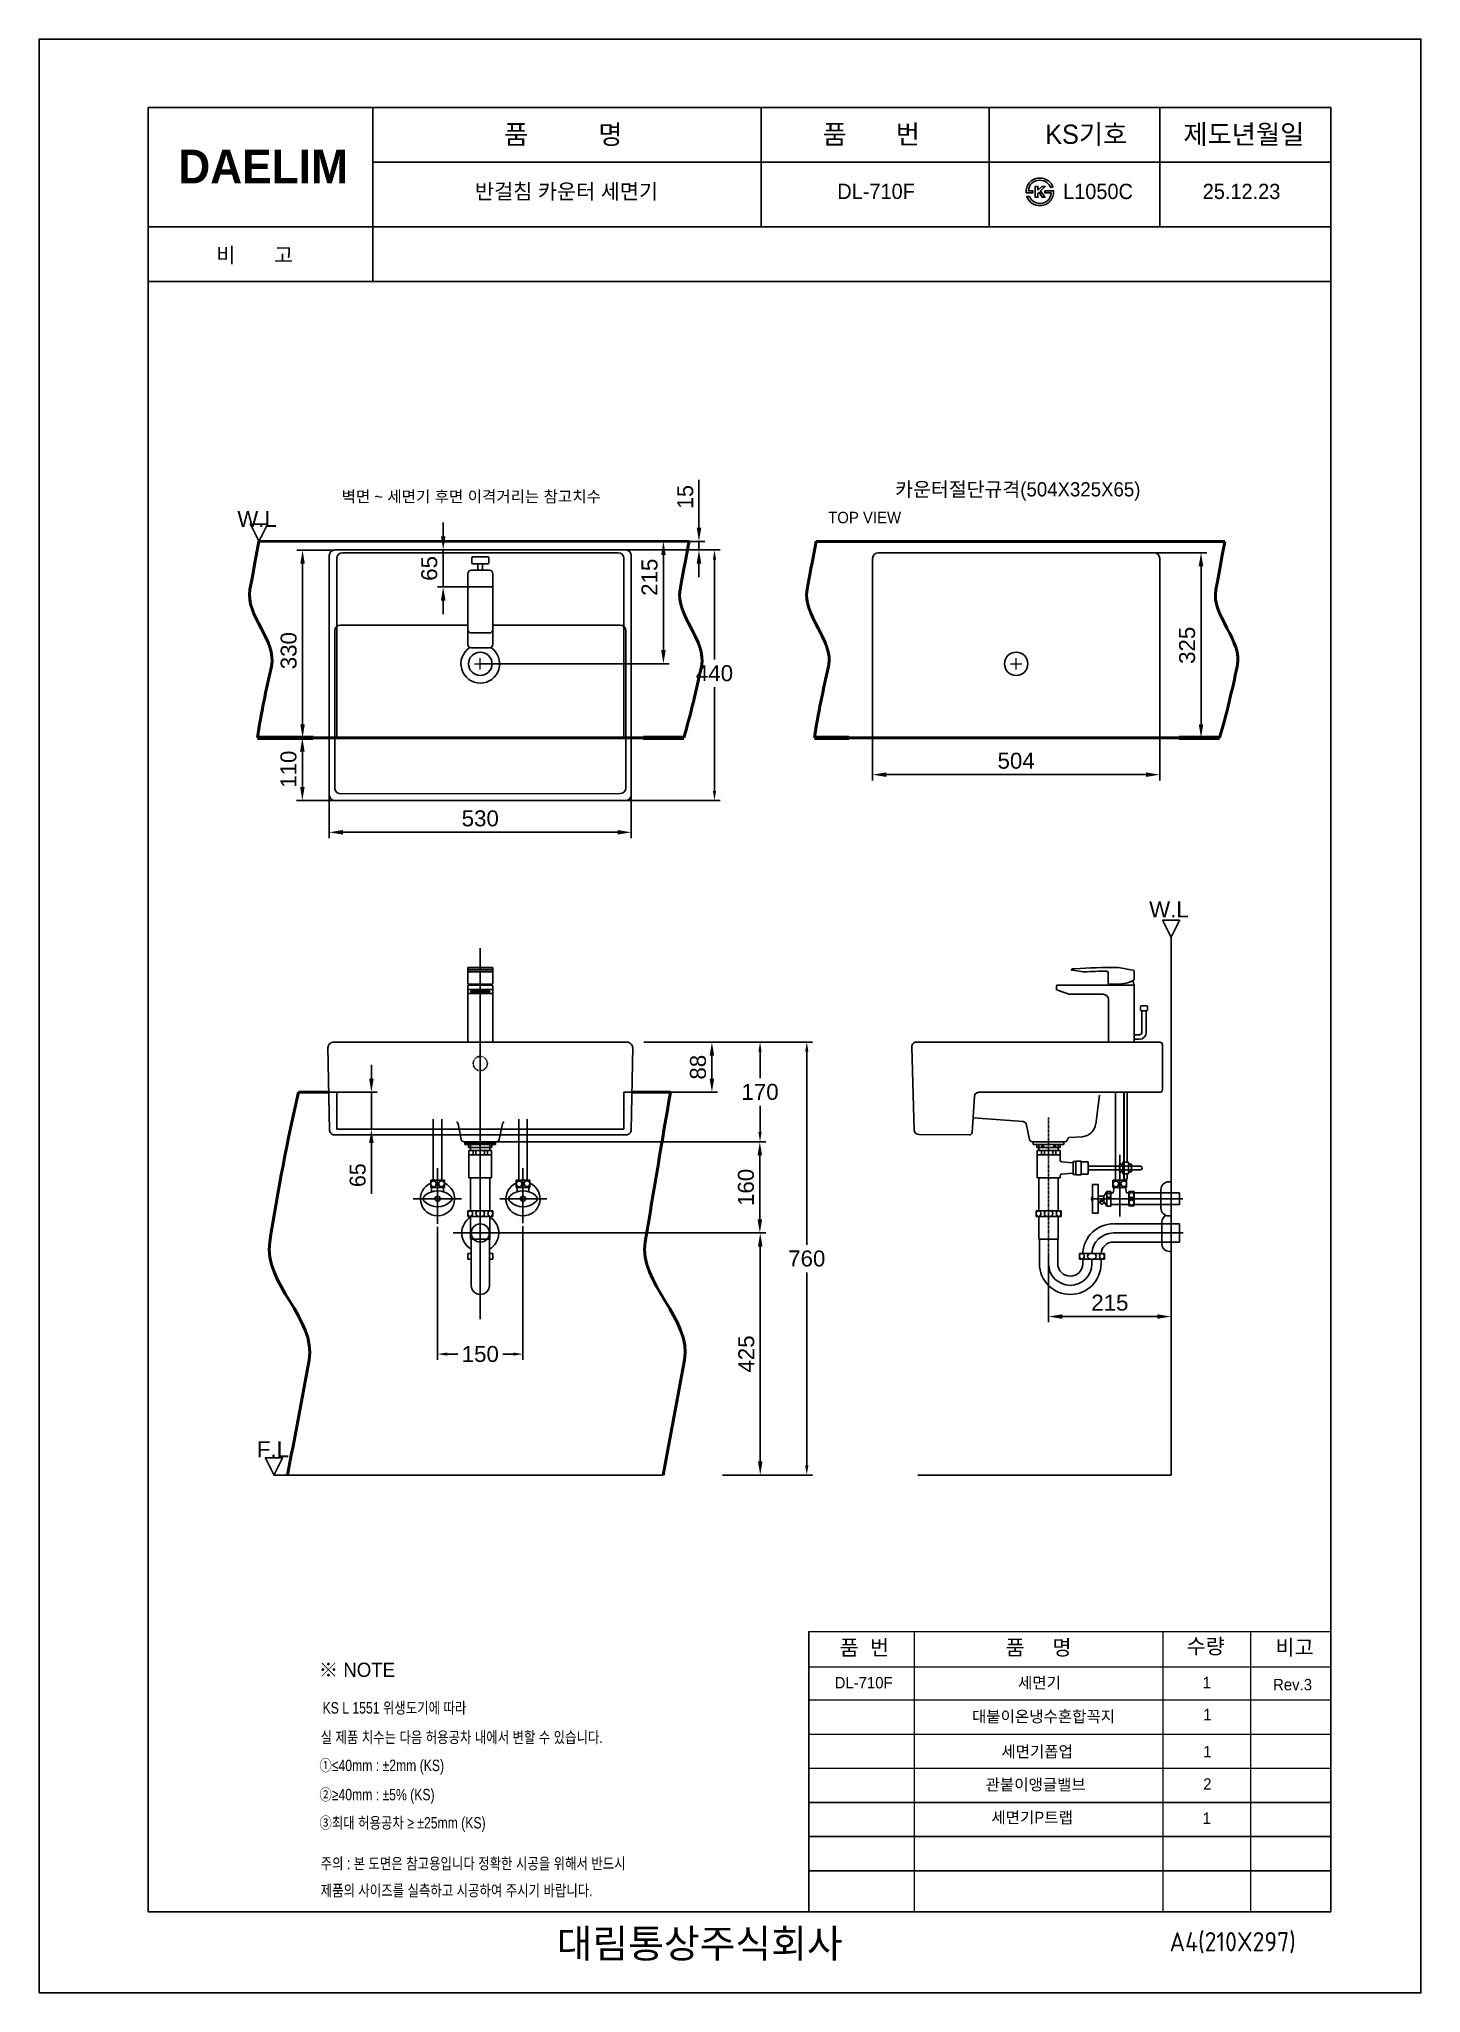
# Model space of a CAD drawing. Header units: millimetres. Extents: x 11354 to 13779, y -332 to 3099.
import ezdxf
from ezdxf.enums import TextEntityAlignment as Align
from ezdxf.lldxf.tags import DXFTag

# ---------------------------------------------------------------- set-up
doc = ezdxf.new("R2010")
doc.units = ezdxf.units.MM
doc.header["$LTSCALE"] = 0.2
doc.linetypes.add('DashDot', pattern=[9, 5, -2, 0, -2])
doc.linetypes.add('Dashed', pattern=[10, 5, -5])
for name, color, linetype in [('001', 7, 'Continuous'), ('002', 7, 'Continuous'), ('2', 2, 'HIDDEN'), ('BU', 7, 'Continuous'), ('CENTER', 2, 'CENTER'), ('DIMTEXT', 174, 'Continuous'), ('POINT', 7, 'Continuous'), ('TEXT', 7, 'Continuous'), ('YA', 7, 'Continuous')]:
    doc.layers.add(name, color=color, linetype=linetype)
for name, color, linetype, lineweight in [('CEN', 1, 'CENTER', 5), ('DIM', 3, 'Continuous', 15), ('LINE', 7, 'Continuous', 25)]:
    doc.layers.add(name, color=color, linetype=linetype, lineweight=lineweight)
doc.styles.add('ARIAL', font='arial.ttf')
doc.styles.add('h', font='', dxfattribs={"height": 28})
doc.styles.add('MtXpl_', font='')
doc.styles.get("Standard").update_dxf_attribs({"font": 'ISOCP.SHX', "bigfont": 'WHGTXT.SHX'})
doc.styles.add('굴림', font='')
doc.styles.add('스타일1', font='txt.shx', dxfattribs={"bigfont": 'ghs.shx'})
doc.styles.add('타이틀', font='H2GTRM.TTF', dxfattribs={"height": 25})
doc.styles.get('h').set_extended_font_data('Haansoft Batang')
doc.styles.get('MtXpl_').set_extended_font_data('Gulim')
doc.styles.get('굴림').set_extended_font_data('援대┝')
tags = doc.linetypes.add('Amconstr', pattern=[9999, 9999, 0]).pattern_tags.tags
tags[6:7] = [DXFTag(74, 4), DXFTag(75, 0), DXFTag(340, '0'), DXFTag(46, 1.0), DXFTag(50, 0.0), DXFTag(44, 0.0), DXFTag(45, 0.0)]
tags[4:5] = [DXFTag(74, 4), DXFTag(75, 0), DXFTag(340, '0'), DXFTag(46, 1.0), DXFTag(50, 0.0), DXFTag(44, 0.0), DXFTag(45, 0.0)]
tags = doc.linetypes.add('CENTER', pattern=[50.8, 31.75, -6.35, 6.35, -6.35]).pattern_tags.tags
tags[10:11] = [DXFTag(74, 4), DXFTag(75, 0), DXFTag(340, '0'), DXFTag(46, 1.0), DXFTag(50, 0.0), DXFTag(44, 0.0), DXFTag(45, 0.0)]
tags[8:9] = [DXFTag(74, 4), DXFTag(75, 0), DXFTag(340, '0'), DXFTag(46, 1.0), DXFTag(50, 0.0), DXFTag(44, 0.0), DXFTag(45, 0.0)]
tags[6:7] = [DXFTag(74, 4), DXFTag(75, 0), DXFTag(340, '0'), DXFTag(46, 1.0), DXFTag(50, 0.0), DXFTag(44, 0.0), DXFTag(45, 0.0)]
tags[4:5] = [DXFTag(74, 4), DXFTag(75, 0), DXFTag(340, '0'), DXFTag(46, 1.0), DXFTag(50, 0.0), DXFTag(44, 0.0), DXFTag(45, 0.0)]
tags = doc.linetypes.add('HIDDEN', pattern=[9.525, 6.35, -3.175]).pattern_tags.tags
tags[6:7] = [DXFTag(74, 4), DXFTag(75, 0), DXFTag(340, '0'), DXFTag(46, 1.0), DXFTag(50, 0.0), DXFTag(44, 0.0), DXFTag(45, 0.0)]
tags[4:5] = [DXFTag(74, 4), DXFTag(75, 0), DXFTag(340, '0'), DXFTag(46, 1.0), DXFTag(50, 0.0), DXFTag(44, 0.0), DXFTag(45, 0.0)]
doc.dimstyles.new('AM_ISO$0', dxfattribs={"dimtxt": 28, "dimasz": 24, "dimexe": 10, "dimexo": 0, "dimgap": 10, "dimtad": 1, "dimdec": 0, "dimdsep": 46, "dimtxsty": 'h', "dimcen": -5, "dimclrd": 256, "dimclre": 256, "dimclrt": 256, "dimadec": 0, "dimazin": 2, "dimtp": 0.1, "dimtm": 0.1, "dimtfac": 0.71, "dimtdec": 0, "dimtmove": 0, "dimatfit": 3, "dimfxl": 0, "dimlwd": -1, "dimlwe": -1, "dimarcsym": 0})
doc.dimstyles.new('MSADIM', dxfattribs={"dimtxt": 33, "dimasz": 17, "dimexe": 10, "dimexo": 5, "dimgap": 0.09, "dimtad": 0, "dimtih": 1, "dimtoh": 1, "dimdec": 0, "dimzin": 1, "dimdsep": 46, "dimtxsty": 'ARIAL', "dimcen": 0.09, "dimadec": 0, "dimazin": 0, "dimtfac": 1, "dimtdec": 4, "dimtix": 1, "dimtmove": 0, "dimatfit": 3, "dimfxl": 0, "dimtolj": 1, "dimtzin": 1, "dimarcsym": 0})

msp = doc.modelspace()

# ---------------------------------------------------------------- texts
at = {"color": 3, "style": '굴림', "width": 0.8}
for s, p in [('KS L 1551 위생도기에 따라', (11851.6, 158.7)), ('실 제품 치수는 다음 허용공차 내에서 변할 수 있습니다.', (11848.2, 107)), ('①≤40mm : ±2mm (KS)', (11846, 57.7)), ('②≥40mm : ±5%%% (KS)', (11846, 6.4)), ('③최대 허용공차 ≥ ±25mm (KS)', (11846, -43.1))]:
    msp.add_text(s, height=20, dxfattribs=at).set_placement(p)
at = {"color": 1, "style": '굴림', "width": 0.8}
for s, p in [('주의 : 본 도면은 참고용입니다 정확한 시공을 위해서 반드시', (11848.2, -114.6)), ('제품의 사이즈를 실측하고 시공하여 주시기 바랍니다.', (11848.2, -162))]:
    msp.add_text(s, height=20, dxfattribs=at).set_placement(p)
at = {"layer": '2', "style": 'MtXpl_'}
msp.add_text('※ NOTE', height=25, dxfattribs=at).set_placement((11844.8, 223))
at = {"layer": 'DIM', "color": 0, "attachment_point": 1, "style": '스타일1'}
for s, insert, char_height in [('{\\fGulim|b0|i0|c129|p50;품          명}', (12170.2, 2948), 33.819), ('{\\fGulim|b0|i0|c129|p50;품       번}', (12729.2, 2948.4), 33.819), ('{\\fGulim|b0|i0|c129|p50;KS기호}', (13120.1, 2948.4), 33.819), ('{\\fGulim|b0|i0|c129|p50;제도년월일}', (13362.6, 2948.4), 33.819), ('{\\fGulim|b0|i0|c129|p50;비       고}', (11664.8, 2732.7), 26.746), ('{\\fGulim|b0|i0|c129|p50;품  번}', (12759.3, 287.9), 26.746), ('{\\fGulim|b0|i0|c129|p50;품     명}', (13050.4, 288.1), 26.746), ('{\\fGulim|b0|i0|c129|p50;수량}', (13368.1, 290.3), 26.746), ('{\\fGulim|b0|i0|c129|p50;비고}', (13524.1, 288.3), 26.746), ('{\\fGulim|b0|i0|c129|p50;1\\P}', (13396.4, 223.2), 20), ('{\\fGulim|b0|i0|c129|p50;Rev.3\\P}', (13520, 219.5), 20), ('{\\fGulim|b0|i0|c129|p50;1\\P}', (13397.3, 167), 20), ('{\\fGulim|b0|i0|c129|p50;1\\P}', (13397.4, 102), 20), ('{\\fGulim|b0|i0|c129|p50;2\\P}', (13397.4, 45), 20), ('{\\fGulim|b0|i0|c129|p50;1\\P}', (13396.4, -15), 20)]:
    msp.add_mtext(s, dxfattribs=dict(at, insert=insert, char_height=char_height))
at = {"layer": 'DIM', "color": 0, "attachment_point": 1}
for s, insert, char_height, width, style in [('{\\fGulim|b0|i0|c129|p50;반걸침 카운터 세면기}', (12119.1, 2844.5), 26.746, 550.695, '스타일1'), ('{\\fGulim|b0|i0|c129|p50;DL-710F}', (12755.1, 2844.6), 26.746, 168.306, '스타일1'), ('{\\fGulim|b0|i0|c129|p50;L1050C}', (13151.4, 2844.5), 26.746, 168.306, '스타일1'), ('{\\fGulim|b0|i0|c129|p50;25.12.23}', (13396.5, 2844.5), 26.746, 168.306, '스타일1'), ('    {\\fGulim|b0|i0|c129|p49;\\H0.59139x;벽면 ~\\fArial|b0|i0|c0|p34; \\fGulim|b0|i0|c129|p49;세면기\\fArial|b0|i0|c0|p34; \\fGulim|b0|i0|c129|p49;후면\\fArial|b0|i0|c0|p34; \\fGulim|b0|i0|c129|p49;이격거리는\\fArial|b0|i0|c0|p34; \\fGulim|b0|i0|c129|p49;참고치수}', (11832.4, 2305.4), 33.8187, 702.697, 'ARIAL'), ('    {\\fGulim|b0|i0|c129|p50;\\H0.59139x;TOP VIEW}', (12686.6, 2268.6), 33.819, 702.697, 'ARIAL'), ('{\\fGulim|b0|i0|c129|p50;DL-710F}', (12750.4, 222.9), 20, 17, '스타일1'), ('{\\fGulim|b0|i0|c129|p50;세면기}', (13072.3, 222.8), 20, 147, '스타일1'), ('{\\fGulim|b0|i0|c129|p50;대붙이온냉수혼합꼭지}', (12991.6, 163.6), 20, 290, '스타일1'), ('{\\fGulim|b0|i0|c129|p50;세면기폽업}', (13043.1, 101.9), 20, 315, '스타일1'), ('{\\fGulim|b0|i0|c129|p50;관붙이앵글밸브}', (13015.5, 43.9), 20, 212, '스타일1'), ('{\\fGulim|b0|i0|c129|p50;세면기P트랩}', (13025.6, -13.8), 20, 212, '스타일1'), ('{\\fGulim|b0|i0|c129|p50;       대림통상주식회사\\P}', (12135.3, -220.1), 50, 1090, '스타일1')]:
    msp.add_mtext(s, dxfattribs=dict(at, insert=insert, char_height=char_height, width=width, style=style))
at = {"layer": 'DIMTEXT', "color": 0, "insert": (11701.9, 2242.2), "char_height": 28, "width": 119.337, "attachment_point": 7, "line_spacing_factor": 0.963855}
msp.add_mtext('{\\fArial|b0|i0|c0|p34;W.L}', dxfattribs=at)
at = {"layer": 'DIMTEXT', "color": 0, "attachment_point": 7, "line_spacing_factor": 0.963855, "style": 'ARIAL'}
for s, insert, char_height, width in [('W.L', (13302.4, 1556.6), 28, 119.337), ('{\\H0.8x;F.L}', (11736.2, 608.7), 35, 99.729)]:
    msp.add_mtext(s, dxfattribs=dict(at, insert=insert, char_height=char_height, width=width))
at = {"layer": 'TEXT', "style": '타이틀'}
msp.add_text('카운터절단규격(504X325X65)', height=25, dxfattribs=at).set_placement((13071.9, 2308.1), align=Align.MIDDLE_CENTER)
at = {"layer": 'YA', "color": 7}
msp.add_text('A4(210X297)', height=33.819, dxfattribs=at).set_placement((13338.3, -258.8))
at = {"layer": 'YA', "color": 7, "insert": (11598.2, 2904.5), "char_height": 59.437, "width": 290.871, "attachment_point": 1, "style": 'h'}
msp.add_mtext('{\\fHYGraphic-Medium|b1|i0|c129|p18;DAELIM}', dxfattribs=at)

# ---------------------------------------------------------------- blocks, each defined once
blk = doc.blocks.new('*D52')
at = {"layer": 'Defpoints', "color": 0}
for p in [(12053.4, 1018.5), (12203.4, 1019.4), (12053.4, 789.8)]:
    blk.add_point(p, dxfattribs=at)
at = {"layer": 'DIM', "color": 0, "lineweight": -2}
for p, q in [((12053.4, 1013.5), (12053.4, 779.8)), ((12203.4, 1014.4), (12203.4, 779.8)), ((12070.4, 789.8), (12088.9, 789.8)), ((12186.4, 789.8), (12168, 789.8))]:
    blk.add_line(p, q, dxfattribs=at)
at = {"layer": 'DIM', "color": 0}
for points in [[(12070.4, 792.6), (12070.4, 787), (12053.4, 789.8)], [(12186.4, 792.6), (12186.4, 787), (12203.4, 789.8)]]:
    blk.add_solid(points, dxfattribs=at)
at = {"layer": 'DIM', "color": 0, "insert": (12128.4, 789.8), "char_height": 33, "attachment_point": 5, "style": 'ARIAL'}
blk.add_mtext('\\A1;{\\H0.84848x;150}', dxfattribs=at)
blk = doc.blocks.new('*D53')
at = {"layer": 'Defpoints', "color": 0}
for p in [(12410.4, 1337.5), (12619.5, 1337.5), (12156.9, 1162.5)]:
    blk.add_point(p, dxfattribs=at)
at = {"layer": 'DIM', "color": 0, "lineweight": -2}
for p, q in [((12415.4, 1337.5), (12629.5, 1337.5)), ((12619.5, 1320.5), (12619.5, 1274.3)), ((12619.5, 1179.5), (12619.5, 1225.7)), ((12161.9, 1162.5), (12629.5, 1162.5))]:
    blk.add_line(p, q, dxfattribs=at)
at = {"layer": 'DIM', "color": 0}
for points in [[(12616.6, 1320.5), (12622.3, 1320.5), (12619.5, 1337.5)], [(12616.6, 1179.5), (12622.3, 1179.5), (12619.5, 1162.5)]]:
    blk.add_solid(points, dxfattribs=at)
at = {"layer": 'DIM', "color": 0, "insert": (12619.5, 1250), "char_height": 33, "attachment_point": 5, "style": 'ARIAL'}
blk.add_mtext('\\A1;{\\H0.84848x;170}', dxfattribs=at)
blk = doc.blocks.new('*D54')
at = {"layer": 'Defpoints', "color": 0, "linetype": 'Continuous'}
for p in [(12410.4, 1337.5), (12701.5, 1337.5), (12548.6, 577.5)]:
    blk.add_point(p, dxfattribs=at)
at = {"layer": 'DIM', "color": 0, "linetype": 'Continuous', "lineweight": -2}
for p, q in [((12415.4, 1337.5), (12711.5, 1337.5)), ((12701.5, 1320.5), (12701.5, 981.8)), ((12701.5, 594.5), (12701.5, 933.2)), ((12553.6, 577.5), (12711.5, 577.5))]:
    blk.add_line(p, q, dxfattribs=at)
at = {"layer": 'DIM', "color": 0, "linetype": 'Continuous'}
for points in [[(12698.7, 1320.5), (12704.4, 1320.5), (12701.5, 1337.5)], [(12698.7, 594.5), (12704.4, 594.5), (12701.5, 577.5)]]:
    blk.add_solid(points, dxfattribs=at)
at = {"layer": 'DIM', "color": 0, "linetype": 'Continuous', "insert": (12701.5, 957.5), "char_height": 33, "attachment_point": 5, "style": 'ARIAL'}
blk.add_mtext('\\A1;{\\H0.84848x;760}', dxfattribs=at)
blk = doc.blocks.new('*D55')
at = {"layer": 'Defpoints', "color": 0, "linetype": 'Continuous'}
for p in [(12385.9, 2201.7), (12437.4, 1761.7), (12539.5, 1761.7)]:
    blk.add_point(p, dxfattribs=at)
at = {"layer": 'DIM', "color": 0, "linetype": 'Continuous', "lineweight": -2}
for p, q in [((12390.9, 2201.7), (12549.5, 2201.7)), ((12539.5, 2184.7), (12539.5, 2009.4)), ((12539.5, 1778.7), (12539.5, 1960.9)), ((12442.4, 1761.7), (12549.5, 1761.7))]:
    blk.add_line(p, q, dxfattribs=at)
at = {"layer": 'DIM', "color": 0, "linetype": 'Continuous'}
for points in [[(12536.7, 2184.7), (12542.3, 2184.7), (12539.5, 2201.7)], [(12536.7, 1778.7), (12542.3, 1778.7), (12539.5, 1761.7)]]:
    blk.add_solid(points, dxfattribs=at)
at = {"layer": 'DIM', "color": 0, "linetype": 'Continuous', "insert": (12539.5, 1985.1), "char_height": 33, "attachment_point": 5, "style": 'ARIAL'}
blk.add_mtext('\\A1;{\\H0.84848x;440}', dxfattribs=at)
blk = doc.blocks.new('*D59')
at = {"layer": 'Defpoints', "color": 0}
for p in [(11870.9, 2201.4), (11816.5, 1871.7), (11870.9, 1871.7)]:
    blk.add_point(p, dxfattribs=at)
at = {"layer": 'LINE', "linetype": 'ByBlock'}
for p, q in [((11870.9, 2201.4), (11806.5, 2201.4)), ((11816.5, 2177.4), (11816.5, 1895.7)), ((11870.9, 1871.7), (11806.5, 1871.7))]:
    blk.add_line(p, q, dxfattribs=at)
at = {"layer": 'LINE'}
for points in [[(11812.5, 2177.4), (11820.5, 2177.4), (11816.5, 2201.4)], [(11812.5, 1895.7), (11820.5, 1895.7), (11816.5, 1871.7)]]:
    blk.add_solid(points, dxfattribs=at)
at = {"layer": 'LINE', "insert": (11792.2, 2024.8), "char_height": 28, "attachment_point": 5, "rotation": 90, "style": 'ARIAL'}
blk.add_mtext('330', dxfattribs=at)
blk = doc.blocks.new('*D60')
at = {"layer": 'Defpoints', "color": 0}
for p in [(11938.3, 1871.7), (11816.1, 1761.7), (11938.3, 1761.7)]:
    blk.add_point(p, dxfattribs=at)
at = {"layer": 'LINE', "linetype": 'ByBlock'}
for p, q in [((11938.3, 1871.7), (11806.1, 1871.7)), ((11816.1, 1847.7), (11816.1, 1785.7)), ((11938.3, 1761.7), (11806.1, 1761.7))]:
    blk.add_line(p, q, dxfattribs=at)
at = {"layer": 'LINE'}
for points in [[(11812.1, 1847.7), (11820.1, 1847.7), (11816.1, 1871.7)], [(11812.1, 1785.7), (11820.1, 1785.7), (11816.1, 1761.7)]]:
    blk.add_solid(points, dxfattribs=at)
at = {"layer": 'LINE', "insert": (11791.8, 1816.7), "char_height": 28, "attachment_point": 5, "rotation": 90, "style": 'ARIAL'}
blk.add_mtext('110', dxfattribs=at)
blk = doc.blocks.new('*D61')
at = {"layer": 'Defpoints', "color": 0}
for p in [(12128.5, 2216.8), (12449.9, 2216.8), (12128.4, 2001.7)]:
    blk.add_point(p, dxfattribs=at)
at = {"layer": 'LINE', "linetype": 'ByBlock'}
for p, q in [((12128.5, 2216.8), (12459.9, 2216.8)), ((12449.9, 2025.7), (12449.9, 2192.8)), ((12128.4, 2001.7), (12459.9, 2001.7))]:
    blk.add_line(p, q, dxfattribs=at)
at = {"layer": 'LINE'}
for points in [[(12445.9, 2192.8), (12453.9, 2192.8), (12449.9, 2216.8)], [(12445.9, 2025.7), (12453.9, 2025.7), (12449.9, 2001.7)]]:
    blk.add_solid(points, dxfattribs=at)
at = {"layer": 'LINE', "insert": (12425.6, 2153.7), "char_height": 28, "attachment_point": 5, "rotation": 90, "style": 'ARIAL'}
blk.add_mtext('215', dxfattribs=at)
blk = doc.blocks.new('*D62')
at = {"layer": 'Defpoints', "color": 0}
for p in [(12063.3, 2201.7), (12128.4, 2201.7), (12128.4, 2136.7)]:
    blk.add_point(p, dxfattribs=at)
at = {"layer": 'LINE', "linetype": 'ByBlock'}
for p, q in [((12063.3, 2225.7), (12063.3, 2249.7)), ((12128.4, 2201.7), (12053.3, 2201.7)), ((12063.3, 2136.7), (12063.3, 2201.7)), ((12128.4, 2136.7), (12053.3, 2136.7)), ((12063.3, 2112.7), (12063.3, 2088.7))]:
    blk.add_line(p, q, dxfattribs=at)
at = {"layer": 'LINE'}
for points in [[(12059.3, 2225.7), (12067.3, 2225.7), (12063.3, 2201.7)], [(12059.3, 2112.7), (12067.3, 2112.7), (12063.3, 2136.7)]]:
    blk.add_solid(points, dxfattribs=at)
at = {"layer": 'LINE', "insert": (12039, 2169.2), "char_height": 28, "attachment_point": 5, "rotation": 90, "style": 'ARIAL'}
blk.add_mtext('65', dxfattribs=at)
blk = doc.blocks.new('*D63')
at = {"layer": 'Defpoints', "color": 0}
for p in [(12428.3, 1337.5), (12535, 1337.5), (12428.3, 1249.5)]:
    blk.add_point(p, dxfattribs=at)
at = {"layer": 'LINE', "linetype": 'ByBlock'}
for p, q in [((12428.3, 1337.5), (12545, 1337.5)), ((12535, 1273.5), (12535, 1313.5)), ((12428.3, 1249.5), (12545, 1249.5))]:
    blk.add_line(p, q, dxfattribs=at)
at = {"layer": 'LINE'}
for points in [[(12531, 1313.5), (12539, 1313.5), (12535, 1337.5)], [(12531, 1273.5), (12539, 1273.5), (12535, 1249.5)]]:
    blk.add_solid(points, dxfattribs=at)
at = {"layer": 'LINE', "insert": (12510.7, 1293.5), "char_height": 28, "attachment_point": 5, "rotation": 90, "style": 'ARIAL'}
blk.add_mtext('88', dxfattribs=at)
blk = doc.blocks.new('*D64')
at = {"layer": 'Defpoints', "color": 0}
for p in [(12135.2, 1162.5), (12619.1, 1162.5), (12135.2, 1002.5)]:
    blk.add_point(p, dxfattribs=at)
at = {"layer": 'LINE', "linetype": 'ByBlock'}
for p, q in [((12135.2, 1162.5), (12629.1, 1162.5)), ((12619.1, 1026.5), (12619.1, 1138.5)), ((12135.2, 1002.5), (12629.1, 1002.5))]:
    blk.add_line(p, q, dxfattribs=at)
at = {"layer": 'LINE'}
for points in [[(12615.1, 1138.5), (12623.1, 1138.5), (12619.1, 1162.5)], [(12615.1, 1026.5), (12623.1, 1026.5), (12619.1, 1002.5)]]:
    blk.add_solid(points, dxfattribs=at)
at = {"layer": 'LINE', "insert": (12594.8, 1082.5), "char_height": 28, "attachment_point": 5, "rotation": 90, "style": 'ARIAL'}
blk.add_mtext('160', dxfattribs=at)
blk = doc.blocks.new('*D56')
at = {"layer": 'Defpoints', "color": 0}
for p in [(12619.1, 1002.5), (12619.1, 577.5), (12619.8, 577.5)]:
    blk.add_point(p, dxfattribs=at)
at = {"layer": 'LINE', "linetype": 'ByBlock'}
for p, q in [((12619.1, 1002.5), (12629.8, 1002.5)), ((12619.8, 978.5), (12619.8, 601.5)), ((12619.1, 577.5), (12629.8, 577.5))]:
    blk.add_line(p, q, dxfattribs=at)
at = {"layer": 'LINE'}
for points in [[(12615.8, 978.5), (12623.8, 978.5), (12619.8, 1002.5)], [(12615.8, 601.5), (12623.8, 601.5), (12619.8, 577.5)]]:
    blk.add_solid(points, dxfattribs=at)
at = {"layer": 'LINE', "insert": (12595.5, 790), "char_height": 28, "attachment_point": 5, "rotation": 90, "style": 'ARIAL'}
blk.add_mtext('425', dxfattribs=at)
blk = doc.blocks.new('*D65')
at = {"layer": 'Defpoints', "color": 0}
for p in [(13126, 966.7), (13341, 966.7), (13341, 855.7)]:
    blk.add_point(p, dxfattribs=at)
at = {"layer": 'LINE', "linetype": 'ByBlock'}
for p, q in [((13126, 966.7), (13126, 845.7)), ((13341, 966.7), (13341, 845.7)), ((13150, 855.7), (13317, 855.7))]:
    blk.add_line(p, q, dxfattribs=at)
at = {"layer": 'LINE'}
for points in [[(13150, 859.7), (13150, 851.7), (13126, 855.7)], [(13317, 859.7), (13317, 851.7), (13341, 855.7)]]:
    blk.add_solid(points, dxfattribs=at)
at = {"layer": 'LINE', "insert": (13233.5, 880), "char_height": 28, "attachment_point": 5, "style": 'ARIAL'}
blk.add_mtext('215', dxfattribs=at)
blk = doc.blocks.new('*D67')
at = {"layer": 'Defpoints', "color": 0}
for p in [(11863.4, 1871.7), (12393.4, 1871.7), (12393.4, 1705.9)]:
    blk.add_point(p, dxfattribs=at)
at = {"layer": 'LINE', "linetype": 'ByBlock'}
for p, q in [((11863.4, 1871.7), (11863.4, 1695.9)), ((12393.4, 1871.7), (12393.4, 1695.9)), ((11887.4, 1705.9), (12369.4, 1705.9))]:
    blk.add_line(p, q, dxfattribs=at)
at = {"layer": 'LINE'}
for points in [[(11887.4, 1709.9), (11887.4, 1701.9), (11863.4, 1705.9)], [(12369.4, 1709.9), (12369.4, 1701.9), (12393.4, 1705.9)]]:
    blk.add_solid(points, dxfattribs=at)
at = {"layer": 'LINE', "insert": (12128.4, 1730.2), "char_height": 28, "attachment_point": 5, "style": 'ARIAL'}
blk.add_mtext('530', dxfattribs=at)
blk = doc.blocks.new('*D68')
at = {"layer": 'Defpoints', "color": 0}
for p in [(12817, 1871.7), (13321, 1871.7), (13321, 1807.1)]:
    blk.add_point(p, dxfattribs=at)
at = {"layer": 'LINE', "linetype": 'ByBlock'}
for p, q in [((12817, 1871.7), (12817, 1797.1)), ((13321, 1871.7), (13321, 1797.1)), ((12841, 1807.1), (13297, 1807.1))]:
    blk.add_line(p, q, dxfattribs=at)
at = {"layer": 'LINE'}
for points in [[(12841, 1811.1), (12841, 1803.1), (12817, 1807.1)], [(13297, 1811.1), (13297, 1803.1), (13321, 1807.1)]]:
    blk.add_solid(points, dxfattribs=at)
at = {"layer": 'LINE', "insert": (13069, 1831.4), "char_height": 28, "attachment_point": 5, "style": 'ARIAL'}
blk.add_mtext('504', dxfattribs=at)
blk = doc.blocks.new('*D69')
at = {"layer": 'Defpoints', "color": 0}
for p in [(13182.5, 2196.7), (13182.5, 1871.7), (13393.5, 1871.7)]:
    blk.add_point(p, dxfattribs=at)
at = {"layer": 'LINE', "linetype": 'ByBlock'}
for p, q in [((13182.5, 2196.7), (13403.5, 2196.7)), ((13393.5, 2172.7), (13393.5, 1895.7)), ((13182.5, 1871.7), (13403.5, 1871.7))]:
    blk.add_line(p, q, dxfattribs=at)
at = {"layer": 'LINE'}
for points in [[(13389.5, 2172.7), (13397.5, 2172.7), (13393.5, 2196.7)], [(13389.5, 1895.7), (13397.5, 1895.7), (13393.5, 1871.7)]]:
    blk.add_solid(points, dxfattribs=at)
at = {"layer": 'LINE', "insert": (13369.2, 2034.2), "char_height": 28, "attachment_point": 5, "rotation": 90, "style": 'ARIAL'}
blk.add_mtext('325', dxfattribs=at)
blk = doc.blocks.new('*D70')
at = {"layer": 'Defpoints', "color": 0}
for p in [(11876.4, 1249.5), (11876.4, 1184.5), (11937.3, 1184.5)]:
    blk.add_point(p, dxfattribs=at)
at = {"layer": 'LINE', "linetype": 'ByBlock'}
for p, q in [((11937.3, 1273.5), (11937.3, 1297.5)), ((11876.4, 1249.5), (11947.3, 1249.5)), ((11937.3, 1249.5), (11937.3, 1184.5)), ((11876.4, 1184.5), (11947.3, 1184.5)), ((11937.3, 1160.5), (11937.3, 1071.2))]:
    blk.add_line(p, q, dxfattribs=at)
at = {"layer": 'LINE'}
for points in [[(11933.3, 1273.5), (11941.3, 1273.5), (11937.3, 1249.5)], [(11933.3, 1160.5), (11941.3, 1160.5), (11937.3, 1184.5)]]:
    blk.add_solid(points, dxfattribs=at)
at = {"layer": 'LINE', "insert": (11913.3, 1103.9), "char_height": 28, "attachment_point": 5, "rotation": 90, "style": 'h'}
blk.add_mtext('65', dxfattribs=at)
blk = doc.blocks.new('*D58')
at = {"layer": 'Defpoints', "color": 0}
for p in [(12383.4, 2216.7), (12383.4, 2201.7), (12512.3, 2216.7)]:
    blk.add_point(p, dxfattribs=at)
at = {"layer": 'LINE', "linetype": 'ByBlock'}
for p, q in [((12512.3, 2240.7), (12512.3, 2324.7)), ((12383.4, 2216.7), (12522.3, 2216.7)), ((12383.4, 2201.7), (12522.3, 2201.6)), ((12512.3, 2201.6), (12512.3, 2216.7)), ((12512.3, 2177.6), (12512.3, 2153.6))]:
    blk.add_line(p, q, dxfattribs=at)
at = {"layer": 'LINE'}
for points in [[(12508.3, 2240.7), (12516.3, 2240.7), (12512.3, 2216.7)], [(12508.3, 2177.7), (12516.3, 2177.6), (12512.3, 2201.6)]]:
    blk.add_solid(points, dxfattribs=at)
at = {"layer": 'LINE', "insert": (12488.3, 2294.7), "char_height": 28, "attachment_point": 5, "rotation": 89.9787, "style": 'h'}
blk.add_mtext('15', dxfattribs=at)

# ---------------------------------------------------------------- dimensions: what is measured, and where the dimension line sits
at = {"layer": 'DIM', "color": 0, "linetype": 'Continuous'}
dim = msp.add_linear_dim(base=(12539.5, 1761.7), p1=(12385.9, 2201.7), p2=(12437.4, 1761.7), angle=90, text='{\\H0.84848x;<>}', dimstyle='MSADIM', override={"dimgap": 10}, dxfattribs=at)
dim.commit()
dim.dimension.update_dxf_attribs({"geometry": '*D55', "text_midpoint": (12539.5, 1985.1), "dimtype": 160})
at = {"layer": 'DIM', "color": 0}
dim = msp.add_linear_dim(base=(12619.5, 1337.5), p1=(12156.9, 1162.5), p2=(12410.4, 1337.5), angle=270, text='{\\H0.84848x;170}', dimstyle='MSADIM', override={"dimgap": 10}, dxfattribs=at)
dim.commit()
dim.dimension.update_dxf_attribs({"geometry": '*D53', "text_midpoint": (12619.5, 1250)})
at = {"layer": 'DIM', "color": 0, "linetype": 'Continuous'}
dim = msp.add_linear_dim(base=(12701.5, 1337.5), p1=(12548.6, 577.5), p2=(12410.4, 1337.5), angle=270, text='{\\H0.84848x;<>}', dimstyle='MSADIM', override={"dimgap": 10}, dxfattribs=at)
dim.commit()
dim.dimension.update_dxf_attribs({"geometry": '*D54', "text_midpoint": (12701.5, 957.5)})
at = {"layer": 'DIM', "color": 0}
dim = msp.add_linear_dim(base=(12053.4, 789.8), p1=(12203.4, 1019.4), p2=(12053.4, 1018.5), text='{\\H0.84848x;<>}', dimstyle='MSADIM', override={"dimgap": 10}, dxfattribs=at)
dim.commit()
dim.dimension.update_dxf_attribs({"geometry": '*D52', "text_midpoint": (12128.4, 789.8)})
at = {"layer": 'LINE'}
dim = msp.add_linear_dim(base=(12512.3, 2216.7), p1=(12383.4, 2201.7), p2=(12383.4, 2216.7), angle=89.9787, dimstyle='AM_ISO$0', dxfattribs=at)
dim.commit()
dim.dimension.update_dxf_attribs({"geometry": '*D58', "text_midpoint": (12512.3, 2294.7), "dimtype": 161})
for base, p1, p2, picture, middle in [((12063.3, 2201.7), (12128.4, 2136.7), (12128.4, 2201.7), '*D62', (12063.3, 2169.2)), ((11816.5, 1871.7), (11870.9, 2201.4), (11870.9, 1871.7), '*D59', (11816.5, 2024.8)), ((12449.9, 2216.8), (12128.4, 2001.7), (12128.5, 2216.8), '*D61', (12449.9, 2153.7))]:
    dim = msp.add_linear_dim(base=base, p1=p1, p2=p2, angle=90, dimstyle='AM_ISO$0', override={"dimtxsty": 'ARIAL'}, dxfattribs=at)
    dim.commit()
    dim.dimension.update_dxf_attribs({"geometry": picture, "text_midpoint": middle, "dimtype": 160})
for base, p1, p2, picture, middle in [((13393.5, 1871.7), (13182.5, 2196.7), (13182.5, 1871.7), '*D69', (13369.2, 2034.2)), ((11816.1, 1761.7), (11938.3, 1871.7), (11938.3, 1761.7), '*D60', (11791.8, 1816.7)), ((12535, 1337.5), (12428.3, 1249.5), (12428.3, 1337.5), '*D63', (12510.7, 1293.5)), ((12619.1, 1162.5), (12135.2, 1002.5), (12135.2, 1162.5), '*D64', (12594.8, 1082.5)), ((12619.8, 577.5), (12619.1, 1002.5), (12619.1, 577.5), '*D56', (12595.5, 790))]:
    dim = msp.add_linear_dim(base=base, p1=p1, p2=p2, angle=90, dimstyle='AM_ISO$0', override={"dimtxsty": 'ARIAL'}, dxfattribs=at)
    dim.commit()
    dim.dimension.update_dxf_attribs({"geometry": picture, "text_midpoint": middle})
for base, p1, p2, picture, middle in [((12393.4, 1705.9), (11863.4, 1871.7), (12393.4, 1871.7), '*D67', (12128.4, 1730.2)), ((13321, 1807.1), (12817, 1871.7), (13321, 1871.7), '*D68', (13069, 1831.4)), ((13341, 855.7), (13126, 966.7), (13341, 966.7), '*D65', (13233.5, 880))]:
    dim = msp.add_linear_dim(base=base, p1=p1, p2=p2, dimstyle='AM_ISO$0', override={"dimtxsty": 'ARIAL'}, dxfattribs=at)
    dim.commit()
    dim.dimension.update_dxf_attribs({"geometry": picture, "text_midpoint": middle})
dim = msp.add_linear_dim(base=(11937.3, 1184.5), p1=(11876.4, 1249.5), p2=(11876.4, 1184.5), angle=90, dimstyle='AM_ISO$0', dxfattribs=at)
dim.commit()
dim.dimension.update_dxf_attribs({"geometry": '*D70', "text_midpoint": (11913.3, 1103.9)})

# ---------------------------------------------------------------- linework, layer by layer
at = {"layer": '001', "color": 0, "linetype": 'Continuous'}
for p, q in [((11873.4, 2201.7), (12383.4, 2201.7)), ((11863.4, 1769.7), (11863.4, 2191.7)), ((12393.4, 2191.7), (12393.4, 1769.7)), ((11872.9, 2059.7), (11872.9, 1783.7)), ((12106.4, 2069.7), (11882.9, 2069.7)), ((12373.9, 2069.7), (12150.4, 2069.7)), ((12383.9, 2059.7), (12383.9, 1783.8)), ((12387.4, 1761.7), (11869.5, 1761.7)), ((12373.9, 1773.8), (11882.9, 1773.7)), ((11863.5, 1182.4), (11860.9, 1329.4)), ((12128.4, 1337.5), (11871.4, 1337.5)), ((12385.4, 1337.5), (12128.4, 1337.5)), ((12393.4, 1182.4), (12395.9, 1329.4)), ((12886, 1329.2), (12890.3, 1182.2)), ((13321, 1337.5), (12894, 1337.5)), ((13326, 1254.5), (13326, 1332.5)), ((12991.9, 1179.1), (12996, 1242.2)), ((13003.9, 1249.5), (13294, 1249.5)), ((11873.8, 1174.5), (12128.4, 1174.5)), ((12128.4, 1174.5), (12383.1, 1174.5)), ((12898.2, 1175.2), (12986.9, 1174.5))]:
    msp.add_line(p, q, dxfattribs=at)
for centre, radius, start, end in [((11871.1, 1327.4), 10.1, 88.184, 179.2741), ((12385.8, 1327.4), 10.1, 0.7259, 91.816), ((12894, 1329.5), 8, 90, 182.1728), ((13003.9, 1241.5), 8, 89.9984, 175.237), ((11873.5, 1184.8), 10.3, 193.5104, 272.9346), ((12383.4, 1184.8), 10.3, 267.0654, 346.4896), ((12898.3, 1183.3), 8.14, 187.4423, 269.1422), ((12986.9, 1179.5), 5, 270, 355.2364)]:
    msp.add_arc(centre, radius, start, end, dxfattribs=at)
at = {"layer": '001', "color": 0}
msp.add_open_spline([(13341, 577.5), (13341, 1072.9), (13341, 1521.6)], degree=2, dxfattribs=at)
at = {"layer": '002', "color": 5, "lineweight": 80}
for p, q in [((11834.8, 1871.7), (11737.2, 1871.7)), ((12485.5, 1871.7), (12414.8, 1871.7)), ((12775.4, 1871.7), (12715, 1871.7)), ((13426.1, 1871.7), (13355.4, 1871.7))]:
    msp.add_line(p, q, dxfattribs=at)
at = {"layer": '002', "color": 5, "lineweight": 50}
msp.add_line((11862.3, 1249.5), (11809.6, 1249.5), dxfattribs=at)
at = {"layer": '002', "color": 0}
msp.add_line((13294, 1249.5), (13321, 1249.5), dxfattribs=at)
for points in [[(11790.3, 577.5), (12449.3, 577.5)], [(13341, 577.5), (12896.3, 577.5)]]:
    msp.add_lwpolyline(points, dxfattribs=at)
msp.add_arc((13003.9, 1241.5), 8, 90, 180.0017, dxfattribs=at)
at = {"layer": '002', "color": 5, "lineweight": 50}
for points, knots in [([(11740, 2217), (11735, 2190), (11731.4, 2171.1), (11724.2, 2132.3), (11715.6, 2086.3), (11772, 2042.7), (11761.8, 1997.1), (11752.6, 1955.9), (11743.5, 1914.8), (11737.2, 1871.7)], [0, 0, 0, 0, 0.307476, 0.307476, 0.307476, 0.671828, 0.671828, 0.671828, 1, 1, 1, 1]), ([(12494.8, 2216.7), (12491.5, 2198.7), (12486.3, 2171.1), (12479.1, 2132.3), (12470.5, 2086.3), (12526.8, 2042.7), (12516.6, 1997.1), (12507.5, 1955.9), (12498.3, 1914.8), (12485.5, 1871.7)], [0, 0, 0, 0, 0.307476, 0.307476, 0.307476, 0.671828, 0.671828, 0.671828, 1, 1, 1, 1]), ([(12717.9, 2217), (12712.8, 2190), (12709.3, 2171.1), (12702, 2132.3), (12693.4, 2086.3), (12749.8, 2042.7), (12739.6, 1997.1), (12730.5, 1955.9), (12721.3, 1914.8), (12715, 1871.7)], [0, 0, 0, 0, 0.307476, 0.307476, 0.307476, 0.671828, 0.671828, 0.671828, 1, 1, 1, 1]), ([(13435.4, 2216.7), (13432, 2198.7), (13426.9, 2171.1), (13419.6, 2132.3), (13411, 2086.3), (13467.4, 2042.7), (13457.2, 1997.1), (13448, 1955.9), (13438.9, 1914.8), (13426.1, 1871.7)], [0, 0, 0, 0, 0.307476, 0.307476, 0.307476, 0.671828, 0.671828, 0.671828, 1, 1, 1, 1]), ([(11809.6, 1249.5), (11789.2, 1167.2), (11774, 1077), (11758.8, 986.7), (11746.7, 914.8), (11841.3, 850.9), (11827.9, 779.2), (11815.4, 712), (11802.8, 644.8), (11790.3, 577.5)], [0, 0, 0, 0, 0.393233, 0.393233, 0.393233, 0.706232, 0.706232, 0.706232, 1, 1, 1, 1]), ([(12449.3, 577.5), (12461.8, 644.8), (12474.4, 712), (12486.9, 779.2), (12500.3, 850.9), (12405.7, 914.8), (12417.8, 986.7), (12433, 1077), (12448.2, 1167.2), (12462.1, 1249.5)], [-1, -1, -1, -1, -0.7062318, -0.7062318, -0.7062318, -0.3932325, -0.3932325, -0.3932325, -0.000011, -0.000011, -0.000011, -0.000011])]:
    msp.add_open_spline(points, degree=3, knots=knots, dxfattribs=at)
at = {"layer": 'BU', "color": 0, "linetype": 'Continuous'}
for p, q in [((12144.4, 2165.9), (12112.4, 2165.9)), ((12141.4, 2189.3), (12115.4, 2189.3)), ((12115.4, 2177.3), (12141.4, 2177.3)), ((12124.4, 2165.9), (12124.4, 2177.3)), ((12132.4, 2165.9), (12132.4, 2177.3)), ((12106.4, 2159.9), (12106.4, 2061.9)), ((12150.4, 2136.7), (12106.4, 2136.7)), ((12150.4, 2061.9), (12150.4, 2159.9)), ((12106.4, 2061.9), (12106.4, 2035.7)), ((12150.4, 2035.7), (12150.4, 2061.9)), ((12112.4, 2055.9), (12144.4, 2055.9)), ((12112.4, 2029.7), (12144.4, 2029.7)), ((12106.4, 1465.3), (12106.4, 1467.5)), ((12106.4, 1467.5), (12106.4, 1467.4)), ((12106.4, 1467.4), (12106.4, 1463.6)), ((12106.4, 1464), (12106.4, 1465.3)), ((12106.4, 1462), (12106.4, 1464)), ((12106.4, 1463.6), (12106.4, 1462.7)), ((12106.4, 1463.2), (12106.4, 1461.9)), ((12106.4, 1440.5), (12106.4, 1463.2)), ((12106.4, 1462.7), (12106.4, 1461.5)), ((12106.4, 1461.9), (12106.4, 1462)), ((12106.4, 1461.5), (12106.4, 1444.7)), ((12106.4, 1444.7), (12106.4, 1440.5)), ((12107.4, 1468.6), (12149.4, 1468.6)), ((12149.4, 1461), (12107.4, 1461)), ((12112.4, 1464.9), (12112.4, 1464.7)), ((12144.4, 1464.9), (12112.4, 1464.9)), ((12112.4, 1464.7), (12144.4, 1464.7)), ((12118.4, 1464.3), (12117.4, 1464.3)), ((12117.4, 1464.3), (12117.4, 1463.7)), ((12117.4, 1463.7), (12117.4, 1463.5)), ((12117.4, 1463.5), (12118.4, 1463.5)), ((12118.4, 1464.3), (12118.4, 1463.7)), ((12118.4, 1463.5), (12118.4, 1464.3)), ((12118.4, 1463.7), (12118.4, 1463.5)), ((12139.4, 1464.3), (12138.4, 1464.3)), ((12138.4, 1464.3), (12138.4, 1463.7)), ((12138.4, 1463.7), (12138.4, 1463.5)), ((12138.4, 1463.5), (12139.4, 1463.5)), ((12138.4, 1463.5), (12139.4, 1463.5)), ((12139.4, 1464.3), (12139.4, 1463.5)), ((12139.4, 1463.7), (12139.4, 1464.3)), ((12139.4, 1463.5), (12139.4, 1463.7)), ((12139.4, 1463.5), (12139.4, 1463.5)), ((12144.4, 1464.7), (12144.4, 1464.9)), ((12149.4, 1460.9), (12149.4, 1461)), ((12150.4, 1467.6), (12150.4, 1465.3)), ((12150.4, 1465.3), (12150.4, 1464)), ((12150.4, 1464), (12150.4, 1462)), ((12150.4, 1463.2), (12150.4, 1463.2)), ((12150.4, 1463.2), (12150.4, 1440.5)), ((12150.4, 1462), (12150.4, 1461.9)), ((13166, 1464.7), (13166, 1464.9)), ((13166, 1464.9), (13166, 1464.7)), ((13171.8, 1463), (13166.8, 1463.7)), ((13186.9, 1461), (13171.8, 1463)), ((13230.5, 1440.5), (13230.5, 1459.1)), ((13248.4, 1468.4), (13270.1, 1464.6)), ((13270.1, 1464.6), (13275.1, 1463.7)), ((13276, 1462.7), (13276, 1462.6)), ((13276, 1462.6), (13276, 1461.5)), ((13276, 1461.5), (13276, 1447.1)), ((12106.4, 1436.5), (12106.4, 1337.5)), ((12106.4, 1428.4), (12106.4, 1436.5)), ((12106.4, 1423.7), (12106.4, 1428.4)), ((12106.4, 1422.5), (12106.4, 1423.7)), ((12106.4, 1337.5), (12106.4, 1422.5)), ((12107.9, 1439.5), (12107.4, 1439.5)), ((12107.4, 1437.5), (12112.4, 1437.5)), ((12149.4, 1422.7), (12107.4, 1422.7)), ((12149, 1439.5), (12107.9, 1439.5)), ((12112.4, 1437.5), (12144.4, 1437.5)), ((12112.4, 1430.2), (12144.4, 1430.2)), ((12115.4, 1427.2), (12141.4, 1427.2)), ((12115.4, 1427.2), (12115.4, 1424.5)), ((12115.4, 1424.5), (12141.4, 1424.5)), ((12141.4, 1424.5), (12141.4, 1427.2)), ((12144.4, 1437.5), (12149.4, 1437.5)), ((12149.4, 1439.5), (12149, 1439.5)), ((12150.4, 1436.5), (12150.4, 1428.4)), ((12150.4, 1428.4), (12150.4, 1423.7)), ((12150.4, 1423.7), (12150.4, 1422.5)), ((12150.4, 1422.5), (12150.4, 1422.5)), ((12150.4, 1422.5), (12150.4, 1337.5)), ((13139.7, 1436.5), (13139.7, 1430.2)), ((13139.7, 1430.2), (13139.7, 1436.5)), ((13140.4, 1429.3), (13145.4, 1427.5)), ((13145.4, 1427.5), (13140.4, 1429.3)), ((13140.7, 1437.5), (13145.7, 1437.5)), ((13145.4, 1427.5), (13158.4, 1422.7)), ((13158.4, 1422.7), (13145.4, 1427.5)), ((13145.7, 1437.5), (13270, 1437.5)), ((13153.5, 1424.5), (13146, 1427.2)), ((13146, 1427.2), (13153.5, 1424.5)), ((13222, 1421.5), (13165.2, 1421.5)), ((13231, 1337.5), (13231, 1412.5)), ((13245, 1439.5), (13231.5, 1439.5)), ((13232, 1439.5), (13236.4, 1439.5)), ((13247, 1439.5), (13245, 1439.5)), ((13254, 1439.5), (13247, 1439.5)), ((13270, 1437.5), (13275, 1437.5)), ((13275, 1437.5), (13276, 1437.5)), ((13276, 1437.5), (13276, 1436.5)), ((13276, 1436.5), (13276, 1337.5)), ((13276, 1374.5), (13276, 1369.5)), ((13287.4, 1394.5), (13287.4, 1399.5)), ((13293.4, 1392.5), (13289.3, 1392.5)), ((13289.4, 1401.5), (13297.5, 1401.5)), ((13289.4, 1354.5), (13289.4, 1392.5)), ((13289.4, 1392.5), (13297.4, 1392.5)), ((13295.7, 1392.5), (13291, 1392.5)), ((13297.5, 1392.5), (13293.4, 1392.5)), ((13297.4, 1392.5), (13293.4, 1392.5)), ((13297.4, 1354.5), (13297.4, 1392.5)), ((13299.4, 1399.6), (13299.4, 1394.5)), ((13276, 1369.5), (13276, 1347.5)), ((13276, 1350.5), (13285.4, 1350.5)), ((13276, 1347.5), (13276, 1342.5)), ((13276, 1342.5), (13285.4, 1342.5)), ((12107, 1337.5), (12149.9, 1337.5)), ((13276, 1337.5), (13231, 1337.5)), ((13268.4, 1337.5), (13265.4, 1337.5)), ((13265.4, 1337.5), (13271.4, 1337.5))]:
    msp.add_line(p, q, dxfattribs=at)
at = {"layer": 'BU', "linetype": 'Continuous'}
msp.add_line((12234.4, 2069.7), (12332.7, 2069.7), dxfattribs=at)
at = {"layer": 'BU', "color": 0, "linetype": 'Continuous'}
for centre, radius, start, end in [((12112.4, 2159.9), 6, 90, 180), ((12115.4, 2187.3), 2, 90, 180), ((12115.4, 2179.3), 2, 180, 270), ((12141.4, 2187.3), 2, 0, 90), ((12141.4, 2179.3), 2, 270, 0), ((12144.4, 2159.9), 6, 0, 90), ((12112.4, 2061.9), 6, 180, 270), ((12144.4, 2061.9), 6, 270, 0), ((12112.4, 2035.7), 6, 180, 270), ((12144.4, 2035.7), 6, 270, 0), ((12149.4, 1461.9), 1, 270, 0), ((13167, 1464.7), 1, 202.1993, 262.1993), ((13167, 1464.7), 1, 202.1993, 262.1993), ((13167, 1464.7), 1, 202.1993, 262.1993), ((13167, 1464.7), 1, 202.1993, 262.1993), ((13239.7, 468.6), 1000, 89.5936, 93.8863), ((13188.3, 1470.9), 10, 262.1993, 272.9349), ((13239.7, 468.6), 993.6, 90.6538, 92.9349), ((13227.2, 1459), 3.34, 2.007, 69.3544), ((13246.7, 1458.5), 10, 80, 89.5936), ((13248.4, 1495.1), 55.8, 275.72, 293.156), ((13248.8, 1432.5), 27.6, 10.5643, 27.3016), ((12107.4, 1440.5), 1, 180, 270), ((12107.4, 1436.5), 1, 90, 180), ((12107.4, 1436.5), 1, 90, 180), ((12136.1, 1432.5), 27.6, 165.1842, 169.4357), ((12121.8, 1432.5), 27.6, 10.5643, 14.8158), ((12149.4, 1440.5), 1, 270, 0), ((12149.4, 1436.5), 1, 0, 90), ((13140.7, 1436.5), 1, 90, 180), ((13140.7, 1436.5), 1, 90, 180), ((13165.2, 1441.5), 20, 250, 270), ((13165.2, 1441.5), 20, 250, 270), ((13222, 1412.5), 9, 0, 90), ((13231.5, 1440.5), 1, 180, 270), ((13263.1, 1432.5), 27.6, 165.1842, 169.4357), ((13289.4, 1399.5), 2, 90, 180), ((13289.3, 1394.5), 1.92, 180, 270), ((13297.5, 1399.6), 1.92, 0, 90), ((13297.5, 1394.5), 1.92, 270, 0), ((13285.4, 1354.5), 12, 270, 0), ((13285.4, 1354.5), 4, 270, 0)]:
    msp.add_arc(centre, radius, start, end, dxfattribs=at)
for points, degree in [([(12113.4, 2187.3), (12113.4, 2183.3), (12113.4, 2179.3)], 2), ([(12143.4, 2179.3), (12143.4, 2183.3), (12143.4, 2187.3)], 2), ([(12150, 1461.1), (12150, 1461), (12150, 1460.9), (12149.9, 1460.8)], 3), ([(12149.9, 1460.8), (12149.9, 1460.9), (12149.9, 1461), (12149.9, 1461)], 3), ([(12150.3, 1465.2), (12150.4, 1465.3), (12150.4, 1465.5)], 2), ([(12150.4, 1465.3), (12150.4, 1465.2), (12150.4, 1465.2), (12150.3, 1465.2)], 3), ([(12150.3, 1464.2), (12150.4, 1464.1), (12150.4, 1464.1), (12150.4, 1464)], 3), ([(12150.4, 1463.8), (12150.4, 1464), (12150.3, 1464.2)], 2), ([(12150.4, 1465.5), (12150.4, 1465.4), (12150.4, 1465.3), (12150.4, 1465.3)], 3), ([(12150.4, 1464), (12150.4, 1464), (12150.4, 1463.9), (12150.4, 1463.8)], 3), ([(13166, 1464.9), (13166, 1465.4), (13166.4, 1465.9), (13166.9, 1465.9)], 3), ([(13166.8, 1463.7), (13166.4, 1463.8), (13166, 1464.2), (13166, 1464.7)], 3), ([(13166.6, 1465.9), (13166.7, 1465.9), (13166.7, 1465.9), (13166.7, 1465.9)], 3), ([(13270.1, 1464.5), (13270.1, 1464.6), (13270.1, 1464.6), (13270.1, 1464.6)], 3), ([(13270.8, 1444), (13270.6, 1443.9), (13270.4, 1443.8)], 2), ([(13270.4, 1443.8), (13270.4, 1443.8), (13270.4, 1443.8), (13270.4, 1443.8)], 3), ([(13275.1, 1463.7), (13275.6, 1463.6), (13276, 1463.2), (13276, 1462.7)], 3), ([(12150.3, 1428.8), (12150.4, 1428.7), (12150.4, 1428.5), (12150.4, 1428.4)], 3), ([(12150.4, 1428.2), (12150.4, 1428.5), (12150.3, 1428.8)], 2), ([(12150.4, 1428.4), (12150.4, 1428.4), (12150.4, 1428.3), (12150.4, 1428.2)], 3), ([(13140.4, 1429.3), (13140, 1429.4), (13139.7, 1429.8), (13139.7, 1430.2)], 3)]:
    msp.add_open_spline(points, degree=degree, dxfattribs=at)
for points, knots in [([(12106.4, 1467.7), (12106.5, 1467.7), (12106.5, 1467.8), (12106.5, 1468), (12106.7, 1468.2), (12106.9, 1468.4), (12107.1, 1468.5), (12107.3, 1468.6), (12107.4, 1468.6)], [0, 0, 0, 0, 0.097046, 0.215477, 0.366984, 0.6013, 0.806128, 1, 1, 1, 1]), ([(12106.4, 1465.3), (12106.4, 1465.2), (12106.5, 1465.2), (12106.9, 1465.1), (12107.1, 1465.1), (12107.2, 1465.1), (12107.4, 1465.1), (12107.9, 1465), (12108.5, 1465), (12109.2, 1465), (12109.8, 1465), (12110.4, 1464.9), (12111.3, 1464.9), (12112, 1464.9), (12112.4, 1464.9)], [-1, -1, -1, -1, -0.857143, -0.714286, -0.696429, -0.678571, -0.642857, -0.571429, -0.428571, -0.357143, -0.285714, -0.214286, -0.142857, 0, 0, 0, 0]), ([(12106.4, 1464), (12106.4, 1464.1), (12106.8, 1464.3), (12108.6, 1464.6), (12110.6, 1464.7), (12112, 1464.7), (12112.4, 1464.7)], [0, 0, 0, 0, 0.285714, 0.571429, 0.857143, 1, 1, 1, 1]), ([(12150.3, 1465.2), (12150.3, 1465.2), (12150.2, 1465.2), (12149.9, 1465.1), (12149.2, 1465), (12148.4, 1465), (12147.6, 1465), (12146.9, 1464.9), (12145.8, 1464.9), (12144.9, 1464.9), (12144.4, 1464.9)], [0, 0, 0, 0, 0.022938, 0.185782, 0.348626, 0.511469, 0.592891, 0.674313, 0.837156, 1, 1, 1, 1]), ([(12144.4, 1464.7), (12145.3, 1464.7), (12147.1, 1464.7), (12149.3, 1464.5), (12150.1, 1464.3), (12150.3, 1464.2), (12150.3, 1464.2)], [0, 0, 0, 0, 0.32589, 0.651781, 0.977671, 1, 1, 1, 1]), ([(12149.4, 1468.6), (12149.4, 1468.6), (12149.6, 1468.6), (12149.8, 1468.5), (12150, 1468.4), (12150.2, 1468.2), (12150.3, 1468.1), (12150.4, 1467.9), (12150.4, 1467.8), (12150.4, 1467.7), (12150.4, 1467.6), (12150.4, 1467.6)], [0, 0, 0, 0, 0.020818, 0.239105, 0.419032, 0.574027, 0.708164, 0.821662, 0.913084, 0.980269, 1, 1, 1, 1]), ([(13166.9, 1465.9), (13166.8, 1465.9), (13166.5, 1465.8), (13166.3, 1465.7), (13166.1, 1465.5), (13166, 1465.2), (13166, 1465), (13166, 1464.9)], [0, 0, 0, 0, 0.285714, 0.428571, 0.571429, 0.785714, 1, 1, 1, 1]), ([(13166.9, 1465.9), (13166.9, 1465.9), (13167, 1465.9), (13167.3, 1465.9), (13167.7, 1466), (13168.1, 1466), (13168.8, 1466), (13169.7, 1466.1), (13170.8, 1466.2), (13171.5, 1466.2), (13171.9, 1466.3)], [0, 0, 0, 0, 0.142857, 0.285715, 0.357143, 0.428572, 0.571429, 0.714286, 0.857144, 1, 1, 1, 1]), ([(13275.3, 1446.2), (13275.3, 1446.2), (13275.2, 1446.1), (13275, 1446), (13274.6, 1445.8), (13274.3, 1445.6), (13273.9, 1445.4), (13273.5, 1445.2), (13273, 1445), (13272.3, 1444.6), (13271.7, 1444.4), (13271.1, 1444.1), (13270.9, 1444), (13270.8, 1443.9)], [0, 0, 0, 0, 0.022359, 0.196356, 0.283355, 0.370353, 0.457352, 0.522601, 0.631349, 0.718348, 0.892345, 0.935844, 1, 1, 1, 1]), ([(13274.9, 1446), (13274.9, 1446), (13274.9, 1446), (13274.9, 1445.9), (13274.8, 1445.9), (13274.8, 1445.9), (13274.7, 1445.9), (13274.7, 1445.8), (13274.6, 1445.8), (13274.5, 1445.7), (13274.5, 1445.7), (13274.4, 1445.7), (13274.4, 1445.7), (13274.3, 1445.6), (13274.3, 1445.6), (13274.2, 1445.6), (13274.1, 1445.5), (13273.9, 1445.4), (13273.9, 1445.4), (13273.7, 1445.3), (13273.6, 1445.3), (13273.5, 1445.2), (13273.4, 1445.2), (13273.4, 1445.1), (13273.4, 1445.1), (13273.3, 1445.1)], [0, 0, 0, 0, 0.147203, 0.147203, 0.295653, 0.295653, 0.37051, 0.37051, 0.483564, 0.483564, 0.521467, 0.521467, 0.597561, 0.597561, 0.635788, 0.635788, 0.751471, 0.751471, 0.829397, 0.829397, 0.947331, 0.947331, 0.986892, 0.986892, 1, 1, 1, 1]), ([(13275.8, 1447.1), (13275.8, 1447), (13275.8, 1446.8), (13275.7, 1446.5), (13275.6, 1446.3), (13275.4, 1446.2), (13275.3, 1446.2)], [0, 0, 0, 0, 0.250237, 0.500472, 0.750707, 1, 1, 1, 1]), ([(13275.8, 1447.1), (13275.8, 1447.1), (13275.9, 1447.1), (13276, 1447.1), (13276, 1447.1)], [0, 0, 0, 0, 0.15708, 1, 1, 1, 1]), ([(12106.4, 1428.4), (12106.4, 1428.7), (12106.8, 1429.2), (12108.6, 1429.9), (12110.6, 1430.2), (12112, 1430.2), (12112.4, 1430.2)], [0, 0, 0, 0, 0.285714, 0.571429, 0.857143, 1, 1, 1, 1]), ([(12106.4, 1422.5), (12106.4, 1422.5), (12106.4, 1422.5), (12106.4, 1422.4), (12106.5, 1422.3), (12106.5, 1422.2)], [0, 0, 0, 0, 0.003909, 0.003909, 1, 1, 1, 1]), ([(12144.4, 1430.2), (12145.3, 1430.2), (12147.1, 1430.1), (12149.3, 1429.6), (12150.1, 1429.1), (12150.3, 1428.8), (12150.3, 1428.8)], [0, 0, 0, 0, 0.326484, 0.652968, 0.979452, 1, 1, 1, 1]), ([(12150.4, 1422.3), (12150.4, 1422.3), (12150.4, 1422.3), (12150.4, 1422.3), (12150.4, 1422.3)], [0, 0, 0, 0, 0.705199, 1, 1, 1, 1]), ([(13139.7, 1430.2), (13139.7, 1430.1), (13139.7, 1430), (13139.8, 1429.8), (13140, 1429.6), (13140.1, 1429.4), (13140.3, 1429.3), (13140.4, 1429.3)], [0, 0, 0, 0, 0.214286, 0.428571, 0.571429, 0.714286, 1, 1, 1, 1])]:
    msp.add_open_spline(points, degree=3, knots=knots, dxfattribs=at)
for points, weights in [([(12107.4, 1461), (12106.4, 1461), (12106.4, 1462)], [0.999999953455, 0.707106804328, 1]), ([(12150.4, 1462), (12150.4, 1461), (12149.4, 1461)], [1, 0.707106781056, 1]), ([(12107.4, 1422.7), (12106.4, 1422.7), (12106.4, 1423.7)], [0.999999967784, 0.707106797164, 1]), ([(12150.4, 1423.7), (12150.4, 1422.7), (12149.4, 1422.7)], [1, 0.707106781056, 1])]:
    msp.add_rational_spline(points, weights, degree=2, dxfattribs=at)
for points, weights in [([(12115.4, 1424.5), (12111.4, 1424.5), (12111.4, 1425.9), (12111.4, 1427.2), (12115.4, 1427.2)], [1, 0.707106781056, 1, 0.707106781056, 1]), ([(12141.4, 1427.2), (12145.4, 1427.2), (12145.4, 1425.9), (12145.4, 1424.5), (12141.4, 1424.5)], [0.999999978873, 0.707106791619, 1, 0.707106781056, 1])]:
    msp.add_rational_spline(points, weights, degree=2, knots=[0, 0, 0, 0.5, 0.5, 1, 1, 1], dxfattribs=at)
at = {"layer": 'CEN', "color": 0}
for p, q in [((12118.4, 2001.7), (12138.4, 2001.7)), ((12128.4, 1991.7), (12128.4, 2011.7)), ((13059, 2001.7), (13079, 2001.7)), ((13069, 1991.7), (13069, 2011.7))]:
    msp.add_line(p, q, dxfattribs=at)
at = {"layer": 'CENTER', "color": 0}
for p, q in [((12128.4, 1502.2), (12128.4, 851)), ((13251, 1031.5), (13251, 1139.8)), ((12053.4, 1116), (12053.4, 1018.5)), ((12203.4, 1116), (12203.4, 1019.4)), ((12010.8, 1062.5), (12095.5, 1062.5)), ((12162.6, 1062.5), (12245.5, 1062.5)), ((13199.9, 1062.5), (13361.6, 1062.5)), ((12081.1, 1002.5), (12175.4, 1002.5)), ((13362, 1002.5), (13239.9, 1002.5)), ((13202, 948.5), (13202, 956.5))]:
    msp.add_line(p, q, dxfattribs=at)
at = {"layer": 'CENTER', "color": 0, "linetype": 'DashDot'}
msp.add_line((13126, 1205.1), (13126, 948.5), dxfattribs=at)
at = {"layer": 'CENTER', "color": 0}
for centre, start, end in [((13239.9, 964.5), 89.9995, 176.6714), ((13164, 948.5), 180.0006, 0)]:
    msp.add_arc(centre, 38, start, end, dxfattribs=at)
at = {"layer": 'DIM', "color": 0}
for p, q in [((12240.4, 2069.7), (12335.9, 2069.7)), ((12704.9, 302.7), (13621.4, 302.7)), ((12890.3, 302.7), (12890.3, -189.3)), ((13326.3, 302.7), (13326.3, -189.3)), ((13480.3, 302.7), (13480.3, -189.3)), ((12704.9, 240.9), (13621.4, 240.9)), ((12704.9, 182.7), (13621.4, 182.7)), ((12704.9, 122.7), (13621.4, 122.7)), ((12704.9, 62.7), (13621.4, 62.7))]:
    msp.add_line(p, q, dxfattribs=at)
at = {"layer": 'DIMTEXT', "color": 0}
for points in [[(11755, 2247), (11740, 2247), (11725, 2247), (11732.5, 2232), (11740, 2217), (11747.5, 2232), (11755, 2247)], [(13356, 1551.6), (13341, 1551.6), (13326, 1551.6), (13333.5, 1536.6), (13341, 1521.6), (13348.5, 1536.6), (13356, 1551.6)], [(11781.3, 607.5), (11766.3, 607.5), (11751.3, 607.5), (11758.8, 592.5), (11766.3, 577.5), (11773.8, 592.5), (11781.3, 607.5)]]:
    msp.add_open_spline(points, degree=2, knots=[0, 0, 0, 30, 30, 63.54102, 63.54102, 97.082039, 97.082039, 97.082039], dxfattribs=at)
at = {"layer": 'LINE', "linetype": 'Amconstr'}
for p, q in [((13621.4, -189.3), (13621.4, 2978.7)), ((12632.9, -189.3), (12704.9, -189.3))]:
    msp.add_line(p, q, dxfattribs=at)
at = {"layer": 'LINE', "color": 5, "lineweight": 50}
for p, q in [((11740, 2217), (12494.8, 2216.7)), ((12717.8, 2216.7), (13435.4, 2216.7)), ((12394.6, 1249.5), (12462.1, 1249.5))]:
    msp.add_line(p, q, dxfattribs=at)
at = {"layer": 'LINE', "color": 1}
for p, q in [((11886.4, 2196.7), (12370.4, 2196.7)), ((12827, 2196.7), (13321, 2196.7)), ((11876.4, 2186.7), (11876.4, 1871.7)), ((12380.4, 2186.7), (12380.4, 1871.7)), ((12817, 2186.7), (12817, 1871.7)), ((13321, 2186.7), (13321, 1871.7))]:
    msp.add_line(p, q, dxfattribs=at)
at = {"layer": 'LINE'}
for p, q in [((12375.8, 1761.7), (12454.9, 1761.7)), ((12148.9, 1157.5), (12155.4, 1157.5)), ((13337, 1092.3), (13341, 1092.3)), ((13337, 1032.3), (13341, 1032.3)), ((13338, 969.8), (13341, 969.8)), ((11790.3, 577.5), (11766.3, 577.5))]:
    msp.add_line(p, q, dxfattribs=at)
at = {"layer": 'LINE', "color": 1, "linetype": 'HIDDEN'}
msp.add_line((11876.4, 1184.5), (12380.4, 1184.5), dxfattribs=at)
at = {"layer": 'LINE'}
for centre in [(12128.4, 2001.7), (13069, 2001.7)]:
    msp.add_circle(centre, 20.5, dxfattribs=at)
for centre, radius, start, end in [((11873.4, 2191.7), 10, 90, 180), ((12383.4, 2191.7), 10, 0, 90), ((11882.9, 2059.7), 10, 90, 180), ((12373.9, 2059.7), 10, 360, 90), ((12128.4, 2001.7), 34, 123.0094, 56.9906), ((11873.4, 1771.7), 10, 180, 270), ((11882.9, 1783.7), 10, 180, 270.0081), ((12373.9, 1783.8), 10, 270.0081, 360), ((12383.4, 1771.7), 10, 270, 0), ((13321, 1332.5), 5, 0, 90), ((13321, 1254.5), 5, 270, 0)]:
    msp.add_arc(centre, radius, start, end, dxfattribs=at)
at = {"layer": 'LINE', "color": 1}
for centre, start, end in [((11886.4, 2186.7), 90, 180), ((12370.4, 2186.7), 0, 90), ((12827, 2186.7), 90, 180), ((13311, 2186.7), 0, 90)]:
    msp.add_arc(centre, 10, start, end, dxfattribs=at)
at = {"layer": 'POINT', "color": 5, "lineweight": 50}
for p, q in [((12414.8, 1871.7), (11834.8, 1871.7)), ((13355.4, 1871.7), (12775.4, 1871.7))]:
    msp.add_line(p, q, dxfattribs=at)
at = {"layer": 'POINT', "color": 1, "linetype": 'HIDDEN'}
for p, q in [((11876.4, 1249.5), (11862.3, 1249.5)), ((11876.4, 1249.5), (11876.4, 1184.5)), ((12380.4, 1249.5), (12394.6, 1249.5)), ((12380.4, 1249.5), (12380.4, 1184.5))]:
    msp.add_line(p, q, dxfattribs=at)
at = {"layer": 'POINT', "color": 0}
for p, q in [((13215.3, 1244.5), (13208.6, 1193.5)), ((13243.5, 1095.3), (13243.5, 1249.5)), ((13258, 1249.5), (13258, 1126.5)), ((13258.5, 1095.3), (13258.5, 1249.5)), ((13264, 1249.5), (13264, 1126.5)), ((12045.9, 1202.5), (12045.9, 1095.3)), ((12060.9, 1202.5), (12060.9, 1095.3)), ((12195.9, 1202.5), (12195.9, 1095.3)), ((12210.9, 1202.5), (12210.9, 1095.3)), ((12993.6, 1204.8), (13082, 1198.2)), ((12089.4, 1194.1), (12095.1, 1166.5)), ((12167.5, 1194.1), (12161.8, 1166.5)), ((13087.2, 1191.9), (13092.6, 1166.5)), ((13159.4, 1166.3), (13159.9, 1168.3)), ((13161.7, 1169.8), (13185.5, 1171.5)), ((12100, 1162.5), (12128.4, 1162.5)), ((12101.4, 1162.5), (12101.4, 1157.5)), ((12101.4, 1159.5), (12155.4, 1159.5)), ((12101.4, 1157.5), (12148.9, 1157.5)), ((12107.9, 1157.5), (12107.9, 1152.5)), ((12107.9, 1152.5), (12148.9, 1152.5)), ((12108.4, 1147.5), (12148.4, 1147.5)), ((12108.4, 1147.5), (12108.4, 1099.5)), ((12108.4, 1139.5), (12148.4, 1139.5)), ((12111.4, 1147.5), (12111.4, 1157.5)), ((12115.9, 1147.5), (12115.9, 1139.5)), ((12120.9, 1147.5), (12120.9, 1139.5)), ((12156.9, 1162.5), (12128.4, 1162.5)), ((12135.9, 1147.5), (12135.9, 1139.5)), ((12140.9, 1147.5), (12140.9, 1139.5)), ((12145.4, 1147.5), (12145.4, 1157.5)), ((12148.4, 1147.5), (12148.4, 1099.5)), ((12148.9, 1157.5), (12148.9, 1152.5)), ((12155.4, 1162.5), (12155.4, 1157.5)), ((13097.5, 1162.5), (13154.6, 1162.5)), ((13099, 1162.5), (13099, 1157.5)), ((13099, 1162.5), (13153, 1162.5)), ((13099, 1157.5), (13153, 1157.5)), ((13105.5, 1157.5), (13105.5, 1152.5)), ((13105.5, 1152.5), (13146.5, 1152.5)), ((13106, 1147.5), (13146, 1147.5)), ((13106, 1147.5), (13106, 1099.5)), ((13106, 1139.5), (13146, 1139.5)), ((13109, 1147.5), (13109, 1157.5)), ((13109, 1139.5), (13143, 1139.5)), ((13113.5, 1147.5), (13113.5, 1139.5)), ((13114, 1157.5), (13114, 1152.5)), ((13117, 1157.5), (13117, 1152.5)), ((13118.5, 1147.5), (13118.5, 1139.5)), ((13133.5, 1147.5), (13133.5, 1139.5)), ((13135, 1157.5), (13135, 1152.5)), ((13138, 1157.5), (13138, 1152.5)), ((13138.5, 1147.5), (13138.5, 1139.5)), ((13143, 1147.5), (13143, 1157.5)), ((13146, 1147.5), (13146, 1130.3)), ((13146.5, 1157.5), (13146.5, 1152.5)), ((13153, 1162.5), (13153, 1157.5)), ((12108.4, 1099.5), (12148.4, 1099.5)), ((12111.4, 1041.5), (12111.4, 1099.5)), ((12145.4, 1041.5), (12145.4, 1099.5)), ((13106, 1099.5), (13146, 1099.5)), ((13109, 1041.5), (13109, 1099.5)), ((13143, 1041.5), (13143, 1099.5)), ((13146, 1102.8), (13146, 1099.5)), ((13148.7, 1127.3), (13169, 1125.5)), ((13148.7, 1105.8), (13169, 1107.5)), ((13169, 1128), (13174, 1128)), ((13169, 1128), (13169, 1105)), ((13169, 1105), (13174, 1105)), ((13174, 1128.5), (13183, 1128.5)), ((13174, 1128.5), (13174, 1104.5)), ((13174, 1104.5), (13183, 1104.5)), ((13183, 1128.5), (13183, 1104.5)), ((13183, 1127.3), (13195.5, 1127.3)), ((13183, 1105.8), (13195.5, 1105.8)), ((13195.5, 1127.3), (13195.5, 1105.8)), ((13195.5, 1119.5), (13287.5, 1119.5)), ((13195.5, 1113.5), (13287.5, 1113.5)), ((13256, 1123), (13250.5, 1123)), ((13250.5, 1110), (13250.5, 1123)), ((13256, 1110), (13250.5, 1110)), ((13256, 1126.5), (13256, 1106.5)), ((13266, 1126.5), (13256, 1126.5)), ((13266, 1106.5), (13256, 1106.5)), ((13258, 1106.5), (13258, 1098.8)), ((13264, 1106.5), (13264, 1098.8)), ((13266, 1126.5), (13266, 1106.5)), ((13271.5, 1123), (13266, 1123)), ((13271.5, 1110), (13266, 1110)), ((13271.5, 1110), (13271.5, 1123)), ((12065.4, 1095.3), (12041.4, 1095.3)), ((12041.4, 1095.3), (12041.4, 1082.3)), ((12065.4, 1082.3), (12041.4, 1082.3)), ((12042.9, 1082.3), (12042.9, 1074.9)), ((12063.9, 1082.3), (12063.9, 1074.9)), ((12065.4, 1095.3), (12065.4, 1082.3)), ((12215.4, 1095.3), (12191.4, 1095.3)), ((12191.4, 1095.3), (12191.4, 1082.3)), ((12215.4, 1082.3), (12191.4, 1082.3)), ((12192.9, 1082.3), (12192.9, 1074.9)), ((12213.9, 1082.3), (12213.9, 1074.9)), ((12215.4, 1095.3), (12215.4, 1082.3)), ((13203, 1087.5), (13213, 1087.5)), ((13203, 1087.5), (13203, 1037.5)), ((13213, 1087.5), (13213, 1037.5)), ((13213, 1067.3), (13223, 1067.3)), ((13228, 1075.5), (13223, 1067.3)), ((13223, 1067.3), (13223, 1057.8)), ((13228, 1075.5), (13228, 1049.5)), ((13228, 1075.5), (13235, 1075.5)), ((13235, 1075.5), (13235, 1049.5)), ((13235, 1072.8), (13239.5, 1072.8)), ((13239, 1082.3), (13239, 1095.3)), ((13239, 1095.3), (13263, 1095.3)), ((13239, 1082.3), (13263, 1082.3)), ((13239.5, 1072.8), (13241, 1082.3)), ((13261, 1082.3), (13262.5, 1072.8)), ((13262.5, 1072.8), (13267, 1072.8)), ((13263, 1082.3), (13263, 1095.3)), ((13267, 1075), (13276, 1075)), ((13267, 1075), (13267, 1050)), ((13276, 1075), (13276, 1050)), ((13276, 1072.8), (13326, 1072.8)), ((13323, 1078.3), (13323, 1046.3)), ((13326, 1072.8), (13356, 1072.8)), ((13356, 1072.8), (13356, 1052.3)), ((12106.4, 1041.5), (12106.4, 1031.5)), ((12106.4, 1041.5), (12150.4, 1041.5)), ((12106.4, 1031.5), (12150.4, 1031.5)), ((12111.4, 1031.5), (12111.4, 991.5)), ((12145.4, 1031.5), (12145.4, 991.5)), ((12150.4, 1041.5), (12150.4, 1031.5)), ((13104, 1041.5), (13104, 1031.5)), ((13104, 1041.5), (13148, 1041.5)), ((13104, 1031.5), (13148, 1031.5)), ((13109, 1031.5), (13109, 991.5)), ((13143, 1031.5), (13143, 991.5)), ((13148, 1041.5), (13148, 1031.5)), ((13203, 1037.5), (13213, 1037.5)), ((13213, 1057.8), (13223, 1057.8)), ((13223, 1057.8), (13228, 1049.5)), ((13228, 1049.5), (13235, 1049.5)), ((13235, 1052.3), (13267, 1052.3)), ((13267, 1050), (13276, 1050)), ((13276, 1052.3), (13326, 1052.3)), ((13326, 1052.3), (13356, 1052.3)), ((13240.9, 1018.5), (13328, 1018.5)), ((13325, 1021.8), (13325, 982.8)), ((13326, 1018.5), (13356, 1018.5)), ((13356, 1018.5), (13356, 986.5)), ((12112.4, 966.5), (12106.7, 966.5)), ((12106.7, 966.5), (12106.7, 956.5)), ((12111.4, 991.5), (12145.4, 991.5)), ((12112.4, 991.5), (12112.4, 910.5)), ((12144.4, 991.5), (12144.4, 910.5)), ((12150.2, 966.5), (12144.4, 966.5)), ((12150.2, 966.5), (12150.2, 956.5)), ((13109, 991.5), (13143, 991.5)), ((13110, 991.5), (13110, 948.5)), ((13142, 991.5), (13142, 948.5)), ((13180, 966.5), (13180, 956.5)), ((13180, 966.5), (13224, 966.5)), ((13186, 966.5), (13186, 967.7)), ((13224, 966.5), (13224, 956.5)), ((13239.9, 986.5), (13328, 986.5)), ((13326, 986.5), (13356, 986.5)), ((12112.4, 956.5), (12106.7, 956.5)), ((12150.2, 956.5), (12144.4, 956.5)), ((13180, 956.5), (13224, 956.5)), ((13186, 956.5), (13186, 948.5)), ((13218, 956.5), (13218, 948.5))]:
    msp.add_line(p, q, dxfattribs=at)
at = {"layer": 'POINT', "color": 0, "linetype": 'Dashed'}
msp.add_circle((12128.4, 1300), 12.5, dxfattribs=at)
at = {"layer": 'POINT', "color": 0}
for centre, radius in [((12046.5, 1088.7), 5), ((12053.4, 1062.5), 4.5), ((12060.4, 1088.9), 5), ((12196.5, 1088.7), 5), ((12203.4, 1062.5), 4.5), ((12210.4, 1088.9), 5), ((13231.5, 1068.5), 3.5), ((13244, 1088.7), 5), ((13258, 1088.9), 5), ((13271.5, 1069), 4.5), ((13219.5, 1056.5), 3.5), ((13271.5, 1056), 4.5), ((12128.4, 1002.5), 16)]:
    msp.add_circle(centre, radius, dxfattribs=at)
for centre, radius, start, end in [((12084.5, 1193.1), 5, 11.6941, 62.666), ((12100, 1167.5), 5, 191.6941, 270), ((12156.9, 1167.5), 5, 270, 348.3059), ((12172.4, 1193.1), 5, 117.334, 168.3066), ((13079.4, 1190.2), 8, 12.0948, 83.601), ((13097.5, 1167.5), 5, 192.0958, 270), ((13161.9, 1167.8), 2, 94.0009, 165.6169), ((13183.7, 1196.4), 25, 274.0026, 353.398), ((13154.6, 1167.5), 5, 270, 345.6189), ((13149, 1130.3), 3, 180, 265.0303), ((13149, 1102.8), 3, 94.9697, 180), ((13261, 1098.8), 3, 180, 0), ((13287.5, 1116.5), 3, 270, 90), ((12053.4, 1062.5), 30, 113.5781, 66.4217), ((12035.4, 1062.5), 7, 132.501, 227.499), ((12053.4, 1042.9), 33.6, 47.499, 132.501), ((12071.4, 1062.5), 7, 312.501, 47.499), ((12203.4, 1062.5), 30, 113.5781, 66.4217), ((12185.4, 1062.5), 7, 132.501, 227.499), ((12203.4, 1042.9), 33.6, 47.499, 132.501), ((12221.4, 1062.5), 7, 312.501, 47.499), ((13209.4, 1062.5), 7.84, 144.9654, 215.0346), ((13337, 1078.3), 14, 90, 180), ((12053.4, 1082.2), 33.6, 227.499, 312.501), ((12128.4, 1002.5), 32.5, 121.5389, 240.5076), ((12111.4, 1036.5), 5, 98.6269, 261.3731), ((12109.9, 1036.5), 5, 278.6269, 81.3731), ((12125.9, 1036.5), 5, 90, 270), ((12130.9, 1036.5), 5, 270, 90), ((12146.9, 1036.5), 5, 98.6269, 261.3731), ((12128.4, 1002.5), 32.5, 299.4924, 58.4611), ((12145.4, 1036.5), 5, 278.6269, 81.3731), ((12203.4, 1082.2), 33.6, 227.499, 312.501), ((13109, 1036.5), 5, 98.6269, 261.3731), ((13107.5, 1036.5), 5, 278.6269, 81.3731), ((13123.5, 1036.5), 5, 90, 270), ((13128.5, 1036.5), 5, 270, 90), ((13144.5, 1036.5), 5, 98.6269, 261.3731), ((13143, 1036.5), 5, 278.6269, 81.3731), ((13337, 1046.3), 14, 180, 270), ((13338, 1021.8), 13, 118.0816, 180), ((13239.9, 964.5), 54, 90, 176.6714), ((13185, 961.5), 5, 98.6269, 261.3731), ((13183.5, 961.5), 5, 278.6269, 81.3731), ((13199.5, 961.5), 5, 90, 270), ((13204.5, 961.5), 5, 270, 90), ((13220.5, 961.5), 5, 98.6269, 261.3731), ((13239.9, 964.5), 22, 90, 174.7841), ((13219, 961.5), 5, 278.6269, 81.3731), ((13338, 982.8), 13, 180, 270), ((13164, 948.5), 54, 180, 0), ((13164, 948.5), 22, 180, 0), ((12128.4, 910.5), 16, 180, 0)]:
    msp.add_arc(centre, radius, start, end, dxfattribs=at)
at = {"layer": 'YA', "color": 7}
for p, q in [((13621.4, 2978.7), (11545.4, 2978.7)), ((11545.4, 1908.5), (11545.4, 2978.7)), ((11939.8, 2672.7), (11939.8, 2978.7)), ((12621.4, 2768.3), (12621.4, 2978.3)), ((13021.4, 2768.3), (13021.4, 2978.3)), ((13021.4, 2768.3), (13021.4, 2978.3)), ((13321.4, 2768.3), (13321.4, 2978.3)), ((13321.4, 2768.3), (13321.4, 2978.3)), ((13621.4, 2882.7), (11939.8, 2882.7)), ((13621.4, 2768.7), (11545.4, 2768.7)), ((13621.4, 2672.7), (11545.4, 2672.7)), ((13621.4, 2672.7), (11545.4, 2672.7)), ((11545.4, -189.3), (11545.4, 1908.5)), ((12704.9, -189.3), (12704.9, 302.7)), ((11545.4, 77.2), (11545.4, -9.3)), ((12704.9, 2.7), (13621.4, 2.7)), ((12704.9, -57.3), (13621.4, -57.3)), ((12704.9, -117.3), (13621.4, -117.3)), ((11545.4, -189.3), (12632.9, -189.3)), ((12704.9, -189.3), (13621.4, -189.3))]:
    msp.add_line(p, q, dxfattribs=at)
at = {"layer": 'YA', "color": 0}
msp.add_lwpolyline([(11354, -331.8), (13779.5, -331.8), (13779.5, 3098.6), (11354, 3098.6)], close=True, dxfattribs=at)
at = {"layer": 'YA', "color": 7}
msp.add_lwpolyline([(13107.1, 2833.1), (13114.3, 2839.7), (13120.1, 2839.7), (13112, 2832.2), (13119.6, 2820.9), (13114.5, 2820.9), (13109.2, 2829.5), (13107.1, 2827.6), (13107.1, 2820.9), (13102.6, 2820.9), (13102.6, 2839.8), (13107.1, 2839.8), (13107.1, 2833.1)], close=True, dxfattribs=at)
for points in [[(13086.4, 2828.5), (13086.2, 2831.9), (13086.6, 2835), (13087.5, 2838.1), (13088.4, 2841.2), (13089.9, 2844), (13091.9, 2846.3), (13093.9, 2848.9), (13096.5, 2850.9), (13099.4, 2852.3), (13102.6, 2853.8), (13106.2, 2854.5), (13110.2, 2854.6), (13116.4, 2854.5), (13121.6, 2852.8), (13125.8, 2849.5), (13129.2, 2846.7), (13131.8, 2843.2), (13133.6, 2838.7), (13133.6, 2838.7), (13129, 2838.7), (13129, 2838.7), (13128, 2841.5), (13126.1, 2844.1), (13123.1, 2846.5), (13119.5, 2849.4), (13115.3, 2850.8), (13110.6, 2850.8), (13105, 2850.8), (13100.4, 2849.1), (13096.7, 2845.8), (13092.9, 2842.3), (13090.8, 2837.8), (13090.5, 2832.1), (13090.5, 2832.1), (13098.3, 2832.1), (13098.3, 2832.1), (13098.3, 2832.1), (13098.3, 2828.5), (13098.3, 2828.5), (13098.3, 2828.5), (13086.4, 2828.5), (13086.4, 2828.5), (13086.4, 2828.5), (13086.4, 2828.5), (13086.4, 2828.5)], [(13134.7, 2832.1), (13134.8, 2828.5), (13134.3, 2825.2), (13133.2, 2822), (13132.1, 2818.8), (13130.5, 2816.1), (13128.4, 2813.7), (13126.2, 2811.4), (13123.7, 2809.5), (13120.9, 2808.2), (13118, 2806.9), (13114.8, 2806.2), (13111.5, 2806.2), (13106.2, 2806.2), (13101.4, 2807.5), (13097.4, 2810.1), (13093.1, 2812.8), (13089.9, 2816.8), (13087.7, 2822.1), (13087.7, 2822.1), (13092.2, 2822.1), (13092.2, 2822.1), (13094, 2818.6), (13096.1, 2815.9), (13098.6, 2814), (13102.2, 2811.1), (13106.5, 2809.9), (13111.6, 2810.1), (13116, 2810.1), (13120, 2811.5), (13123.6, 2814.4), (13127.7, 2817.8), (13130, 2822.5), (13130.5, 2828.5), (13130.5, 2828.5), (13119.4, 2828.5), (13119.4, 2828.5), (13119.4, 2828.5), (13119.4, 2832.1), (13119.4, 2832.1), (13119.4, 2832.1), (13134.7, 2832.1), (13134.7, 2832.1), (13134.7, 2832.1), (13134.7, 2832.1), (13134.7, 2832.1)]]:
    msp.add_open_spline(points, degree=3, knots=[0, 0, 0, 0, 1, 1, 1, 2, 2, 2, 3, 3, 3, 4, 4, 4, 5, 5, 5, 6, 6, 6, 7, 7, 7, 8, 8, 8, 9, 9, 9, 10, 10, 10, 11, 11, 11, 12, 12, 12, 13, 13, 13, 14, 14, 14, 15, 15, 15, 15], dxfattribs=at)

msp.set_redraw_order([(e.dxf.handle, doc.entitydb.next_handle()) for e in msp.query("TEXT MTEXT ATTDEF DIMENSION ARC_DIMENSION")])  # texts and dimensions are drawn at this point

doc.saveas('drawing.dxf')
